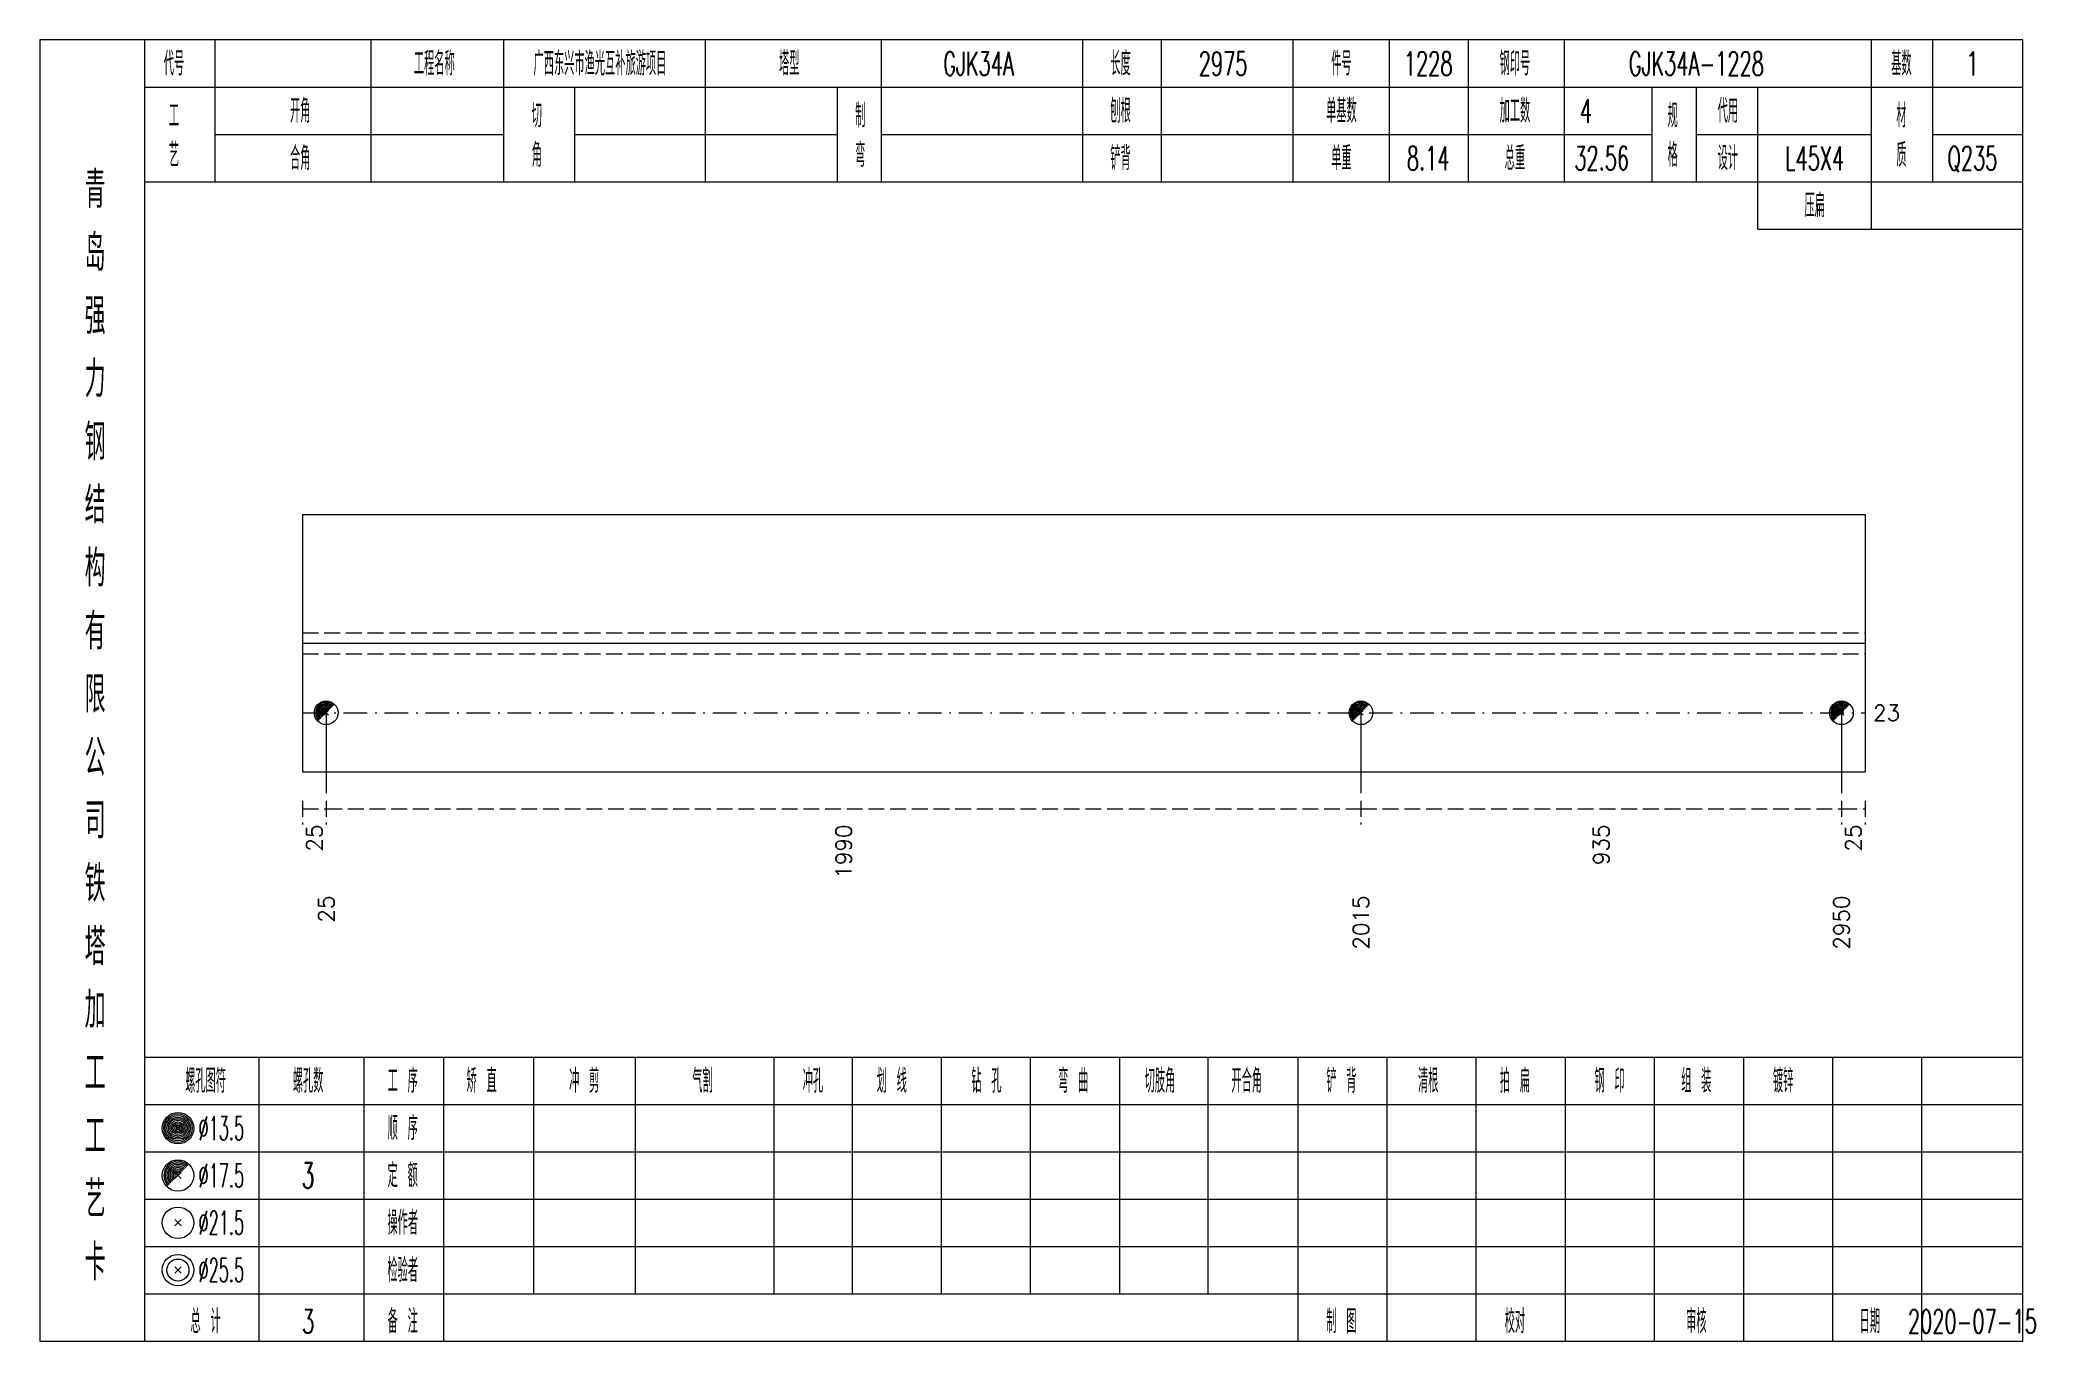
# Model space of a CAD drawing. Extents: x 0 to 2606, y -377 to 6479.
# Drawn here: x 2352.6 to 2605.5, y 1050 to 1215 of the extents above; entities that cross this region are included whole.
import ezdxf
from ezdxf.enums import TextEntityAlignment as Align

# ---------------------------------------------------------------- set-up
doc = ezdxf.new("R2010")
doc.units = 0
doc.header["$MEASUREMENT"] = 0
doc.linetypes.add('一点画线', pattern=[5.2, 3, -1, 0.2, -1])
doc.linetypes.add('虚线', pattern=[2.75, 2, -0.75])
doc.layers.get('0').update_dxf_attribs({"linetype": 'CONTINUOUS', "lineweight": 25})
doc.layers.add('1', color=7, linetype='CONTINUOUS', lineweight=25)
doc.layers.add('4', color=7, linetype='CONTINUOUS', lineweight=25)
doc.styles.get("Standard").update_dxf_attribs({"font": 'simplex.shx', "width": 0.7, "height": 3, "bigfont": 'gbhzfs.shx'})

msp = doc.modelspace()

# ---------------------------------------------------------------- texts
at = {"color": 7, "linetype": 'Continuous', "lineweight": 13}
msp.add_text('23', height=2, dxfattribs=at).set_placement((2585, 1129.67), align=Align.MIDDLE_LEFT)
at = {"color": 8, "linetype": 'Continuous', "lineweight": 9}
for s, p in [('25', (2387.4, 1115.5)), ('1990', (2454.49, 1115.5)), ('935', (2550.54, 1115.5)), ('25', (2582.5, 1115.5))]:
    msp.add_text(s, height=2, rotation=90, dxfattribs=at).set_placement(p, align=Align.MIDDLE_RIGHT)
at = {"layer": '1', "color": 7, "linetype": 'Continuous', "lineweight": 13}
for s, p in [('25', (2388.9, 1106.5)), ('2015', (2520.08, 1106.5)), ('2950', (2581, 1106.5))]:
    msp.add_text(s, height=2, rotation=90, dxfattribs=at).set_placement(p, align=Align.MIDDLE_RIGHT)
at = {"layer": '4', "color": 1, "linetype": 'Continuous', "lineweight": 13}
for s, height, width, p in [('代号', 3, 0.6, (2369.6, 1212)), ('工程名称', 3, 0.6, (2402.6, 1212)), ('广西东兴市渔光互补旅游项目', 3, 0.6, (2423.6, 1212)), ('塔型', 3, 0.6, (2447.6, 1212)), ('GJK34A', 3, 0.6, (2471.6, 1212)), ('长度', 3, 0.6, (2489.6, 1212)), ('2975', 3, 0.6, (2502.6, 1212)), ('件号', 3, 0.6, (2517.6, 1212)), ('1228', 3, 0.6, (2528.6, 1212)), ('钢印号', 3, 0.6, (2539.6, 1212)), ('GJK34A-1228', 3, 0.6, (2562.6, 1212)), ('基数', 3, 0.6, (2588.6, 1212)), ('1', 3, 0.6, (2597.6, 1212)), ('工', 3, 0.6, (2369.6, 1205.4)), ('开角', 3, 0.6, (2385.6, 1206)), ('切', 3, 0.6, (2415.6, 1205.4)), ('制', 3, 0.6, (2456.6, 1205.4)), ('刨根', 3, 0.6, (2489.6, 1206)), ('单基数', 3, 0.6, (2517.6, 1206)), ('加工数', 3, 0.6, (2539.6, 1206)), ('4', 3, 0.6, (2548.6, 1206)), ('规', 3, 0.6, (2559.6, 1205.4)), ('代用', 3, 0.6, (2566.6, 1206)), ('材', 3, 0.6, (2588.6, 1205.4)), ('艺', 3, 0.6, (2369.6, 1200.4)), ('合角', 3, 0.6, (2385.6, 1200)), ('角', 3, 0.6, (2415.6, 1200.4)), ('弯', 3, 0.6, (2456.6, 1200.4)), ('铲背', 3, 0.6, (2489.6, 1200)), ('单重', 3, 0.6, (2517.6, 1200)), ('8.14', 3, 0.6, (2528.6, 1200)), ('总重', 3, 0.6, (2539.6, 1200)), ('32.56', 3, 0.6, (2550.6, 1200)), ('格', 3, 0.6, (2559.6, 1200.4)), ('设计', 3, 0.6, (2566.6, 1200)), ('L45X4', 3, 0.6, (2577.6, 1200)), ('质', 3, 0.6, (2588.6, 1200.4)), ('Q235', 3, 0.6, (2597.6, 1200)), ('青', 4.6, 0.8, (2359.6, 1196)), ('压扁', 3, 0.6, (2577.6, 1194)), ('岛', 4.6, 0.8, (2359.6, 1188)), ('强', 4.6, 0.8, (2359.6, 1180)), ('力', 4.6, 0.8, (2359.6, 1172)), ('钢', 4.6, 0.8, (2359.6, 1164)), ('结', 4.6, 0.8, (2359.6, 1156)), ('构', 4.6, 0.8, (2359.6, 1148)), ('有', 4.6, 0.8, (2359.6, 1140)), ('限', 4.6, 0.8, (2359.6, 1132)), ('公', 4.6, 0.8, (2359.6, 1124)), ('司', 4.6, 0.8, (2359.6, 1116)), ('铁', 4.6, 0.8, (2359.6, 1108)), ('塔', 4.6, 0.8, (2359.6, 1100)), ('加', 4.6, 0.8, (2359.6, 1092)), ('工', 4.6, 0.8, (2359.6, 1084)), ('螺孔图符', 3, 0.6, (2373.6, 1083)), ('螺孔数', 3, 0.6, (2386.6, 1083)), ('工 序', 3, 0.6, (2398.6, 1083)), ('矫 直', 3, 0.6, (2408.6, 1083)), ('冲 剪', 3, 0.6, (2421.6, 1083)), ('气割', 3, 0.6, (2436.6, 1083)), ('冲孔', 3, 0.6, (2450.6, 1083)), ('划 线', 3, 0.6, (2460.6, 1083)), ('钻 孔', 3, 0.6, (2472.6, 1083)), ('弯 曲', 3, 0.6, (2483.6, 1083)), ('切肢角', 3, 0.6, (2494.6, 1083)), ('开合角', 3, 0.6, (2505.6, 1083)), ('铲 背', 3, 0.6, (2517.6, 1083)), ('清根', 3, 0.6, (2528.6, 1083)), ('拍 扁', 3, 0.6, (2539.6, 1083)), ('钢 印', 3, 0.6, (2551.6, 1083)), ('组 装', 3, 0.6, (2562.6, 1083)), ('镀锌', 3, 0.6, (2573.6, 1083)), ('工', 4.6, 0.8, (2359.6, 1076)), ('%%C13.5', 3, 0.5, (2375.6, 1077)), ('顺 序', 3, 0.6, (2398.6, 1077)), ('%%C17.5', 3, 0.5, (2375.6, 1071)), ('3', 3.2, 0.6, (2386.6, 1071)), ('定 额', 3, 0.6, (2398.6, 1071)), ('艺', 4.6, 0.8, (2359.6, 1068)), ('%%C21.5', 3, 0.5, (2375.6, 1065)), ('操作者', 3, 0.6, (2398.6, 1065)), ('卡', 4.6, 0.8, (2359.6, 1060)), ('%%C25.5', 3, 0.5, (2375.6, 1059)), ('检验者', 3, 0.6, (2398.6, 1059)), ('总 计', 3, 0.6, (2373.6, 1052.5)), ('3', 3, 0.6, (2386.6, 1052.5)), ('备 注', 3, 0.6, (2398.6, 1052.5)), ('制 图', 3, 0.6, (2517.6, 1052.5)), ('校对', 3, 0.6, (2539.6, 1052.5)), ('审核', 3, 0.6, (2562.6, 1052.5)), ('日期', 3, 0.6, (2584.6, 1052.5)), ('2020-07-15', 3, 0.6, (2597.6, 1052.5))]:
    msp.add_text(s, height=height, dxfattribs=dict(at, width=width)).set_placement(p, align=Align.MIDDLE_CENTER)

# ---------------------------------------------------------------- linework, layer by layer
at = {"color": 7, "linetype": 'Continuous', "lineweight": 18}
for p, q in [((2385.9, 1154.83), (2385.9, 1122.17)), ((2385.9, 1154.83), (2584, 1154.83)), ((2584, 1154.83), (2584, 1122.17)), ((2385.9, 1138.5), (2584, 1138.5))]:
    msp.add_line(p, q, dxfattribs=at)
at = {"color": 1, "linetype": '虚线', "lineweight": 18}
for p, q in [((2385.9, 1139.83), (2584, 1139.83)), ((2385.9, 1137.17), (2584, 1137.17))]:
    msp.add_line(p, q, dxfattribs=at)
at = {"color": 3, "linetype": '一点画线', "lineweight": 13}
msp.add_line((2385.9, 1129.67), (2584, 1129.67), dxfattribs=at)
at = {"color": 7, "linetype": 'Continuous', "lineweight": 13}
for p, q in [((2388.9, 1129.67), (2388.9, 1119.5)), ((2520.08, 1129.67), (2520.08, 1119.5)), ((2581, 1129.67), (2581, 1119.5))]:
    msp.add_line(p, q, dxfattribs=at)
at = {"color": 8, "linetype": '虚线', "lineweight": 9}
for p, q in [((2385.9, 1118.5), (2385.9, 1115.5)), ((2388.9, 1118.5), (2388.9, 1115.5)), ((2388.9, 1118.5), (2388.9, 1115.5)), ((2520.08, 1118.5), (2520.08, 1115.5)), ((2520.08, 1118.5), (2520.08, 1115.5)), ((2581, 1118.5), (2581, 1115.5)), ((2581, 1118.5), (2581, 1115.5)), ((2584, 1118.5), (2584, 1115.5)), ((2385.9, 1117.5), (2388.9, 1117.5)), ((2388.9, 1117.5), (2520.08, 1117.5)), ((2520.08, 1117.5), (2581, 1117.5)), ((2581, 1117.5), (2584, 1117.5))]:
    msp.add_line(p, q, dxfattribs=at)
at = {"layer": '1', "color": 7, "linetype": 'Continuous', "lineweight": 0}
for p, q in [((2388.6, 1129.37), (2389.2, 1129.97)), ((2388.6, 1129.97), (2389.2, 1129.37)), ((2519.78, 1129.37), (2520.38, 1129.97)), ((2519.78, 1129.97), (2520.38, 1129.37)), ((2580.7, 1129.37), (2581.3, 1129.97)), ((2580.7, 1129.97), (2581.3, 1129.37))]:
    msp.add_line(p, q, dxfattribs=at)
at = {"layer": '1', "color": 7, "linetype": 'Continuous', "lineweight": 18}
msp.add_line((2385.9, 1122.17), (2584, 1122.17), dxfattribs=at)
at = {"layer": '1', "color": 7, "linetype": 'Continuous', "lineweight": 13}
for centre in [(2388.9, 1129.67), (2520.08, 1129.67), (2581, 1129.67)]:
    msp.add_circle(centre, 1.5, dxfattribs=at)
for centre, radius in [((2388.9, 1129.67), 1.35), ((2388.9, 1129.67), 1.2), ((2388.9, 1129.67), 1.05), ((2520.08, 1129.67), 1.35), ((2520.08, 1129.67), 1.2), ((2520.08, 1129.67), 1.05), ((2581, 1129.67), 1.35), ((2581, 1129.67), 1.2), ((2581, 1129.67), 1.05), ((2388.9, 1129.67), 0.9), ((2388.9, 1129.67), 0.75), ((2388.9, 1129.67), 0.6), ((2388.9, 1129.67), 0.45), ((2388.9, 1129.67), 0.3), ((2388.9, 1129.67), 0.15), ((2520.08, 1129.67), 0.9), ((2520.08, 1129.67), 0.75), ((2520.08, 1129.67), 0.6), ((2520.08, 1129.67), 0.45), ((2520.08, 1129.67), 0.3), ((2520.08, 1129.67), 0.15), ((2581, 1129.67), 0.9), ((2581, 1129.67), 0.75), ((2581, 1129.67), 0.6), ((2581, 1129.67), 0.45), ((2581, 1129.67), 0.3), ((2581, 1129.67), 0.15)]:
    msp.add_arc(centre, radius, 45, 225, dxfattribs=at)
at = {"layer": '4', "color": 1, "linetype": 'Continuous', "lineweight": 18}
for p, q in [((2365.9, 1050), (2365.9, 1215)), ((2374.8, 1197), (2374.8, 1215)), ((2394.6, 1197), (2394.6, 1215)), ((2411.4, 1197), (2411.4, 1215)), ((2437, 1197), (2437, 1215)), ((2459.3, 1197), (2459.3, 1215)), ((2484.8, 1197), (2484.8, 1215)), ((2494.8, 1197), (2494.8, 1215)), ((2511.5, 1197), (2511.5, 1215)), ((2523.7, 1197), (2523.7, 1215)), ((2533.7, 1197), (2533.7, 1215)), ((2545.9, 1197), (2545.9, 1215)), ((2584.8, 1191), (2584.8, 1215)), ((2592.6, 1197), (2592.6, 1215)), ((2365.9, 1209), (2604, 1209)), ((2420.4, 1197), (2420.4, 1209)), ((2453.7, 1197), (2453.7, 1209)), ((2557, 1197), (2557, 1209)), ((2562.6, 1197), (2562.6, 1209)), ((2570.4, 1191), (2570.4, 1209)), ((2374.8, 1203), (2411.4, 1203)), ((2420.4, 1203), (2453.7, 1203)), ((2459.3, 1203), (2557, 1203)), ((2562.6, 1203), (2584.8, 1203)), ((2592.6, 1203), (2604, 1203)), ((2365.9, 1197), (2604, 1197)), ((2570.4, 1191), (2604, 1191)), ((2365.9, 1086), (2604, 1086)), ((2380.4, 1050), (2380.4, 1086)), ((2393.7, 1050), (2393.7, 1086)), ((2403.8, 1050), (2403.8, 1086)), ((2415.2, 1056), (2415.2, 1086)), ((2428.1, 1056), (2428.1, 1086)), ((2445.7, 1056), (2445.7, 1086)), ((2455.6, 1056), (2455.6, 1086)), ((2466.9, 1056), (2466.9, 1086)), ((2478.2, 1056), (2478.2, 1086)), ((2489.5, 1056), (2489.5, 1086)), ((2500.7, 1056), (2500.7, 1086)), ((2512.1, 1056), (2512.1, 1086)), ((2523.4, 1056), (2523.4, 1086)), ((2534.7, 1056), (2534.7, 1086)), ((2546, 1056), (2546, 1086)), ((2557.3, 1056), (2557.3, 1086)), ((2568.6, 1056), (2568.6, 1086)), ((2579.9, 1056), (2579.9, 1086)), ((2591.2, 1056), (2591.2, 1086)), ((2365.9, 1080), (2604, 1080)), ((2365.9, 1074), (2604, 1074)), ((2365.9, 1068), (2604, 1068)), ((2365.9, 1062), (2604, 1062)), ((2365.9, 1056), (2604, 1056)), ((2512.1, 1050), (2512.1, 1056)), ((2523.4, 1050), (2523.4, 1056)), ((2534.7, 1050), (2534.7, 1056)), ((2546, 1050), (2546, 1056)), ((2557.3, 1050), (2557.3, 1056)), ((2568.6, 1050), (2568.6, 1056)), ((2579.9, 1050), (2579.9, 1056)), ((2591.2, 1050), (2591.2, 1056))]:
    msp.add_line(p, q, dxfattribs=at)
at = {"layer": '4', "color": 7, "linetype": 'Continuous', "lineweight": 13}
for p, q in [((2369.9, 1076.8), (2370.3, 1077.2)), ((2370.3, 1076.8), (2369.9, 1077.2)), ((2369.7, 1064.6), (2370.5, 1065.4)), ((2370.5, 1064.6), (2369.7, 1065.4)), ((2369.7, 1058.6), (2370.5, 1059.4)), ((2370.5, 1058.6), (2369.7, 1059.4))]:
    msp.add_line(p, q, dxfattribs=at)
at = {"layer": '4', "color": 7, "linetype": 'Continuous', "lineweight": 0}
for p, q in [((2369.7, 1070.6), (2370.5, 1071.4)), ((2369.7, 1071.4), (2370.5, 1070.6))]:
    msp.add_line(p, q, dxfattribs=at)
at = {"layer": '4', "color": 1, "linetype": 'Continuous', "lineweight": 18}
msp.add_lwpolyline([(2352.6, 1215), (2352.6, 1050), (2604, 1050), (2604, 1215)], close=True, dxfattribs=at)
at = {"layer": '4', "color": 7, "linetype": 'Continuous', "lineweight": 13}
for centre, radius in [((2370.1, 1077), 2), ((2370.1, 1077), 1.8), ((2370.1, 1077), 1.6), ((2370.1, 1077), 1.4), ((2370.1, 1077), 1.2), ((2370.1, 1077), 1), ((2370.1, 1077), 0.8), ((2370.1, 1077), 0.6), ((2370.1, 1077), 0.4), ((2370.1, 1077), 0.2), ((2370.1, 1071), 2), ((2370.1, 1065), 2), ((2370.1, 1059), 2), ((2370.1, 1059), 1.4)]:
    msp.add_circle(centre, radius, dxfattribs=at)
for radius in [1.8, 1.6, 1.4, 1.2, 1, 0.8, 0.6, 0.4, 0.2]:
    msp.add_arc((2370.1, 1071), radius, 45, 225, dxfattribs=at)

msp.set_redraw_order([(e.dxf.handle, doc.entitydb.next_handle()) for e in msp.query("TEXT MTEXT ATTDEF DIMENSION ARC_DIMENSION")])  # texts and dimensions are drawn at this point

doc.saveas('drawing.dxf')
